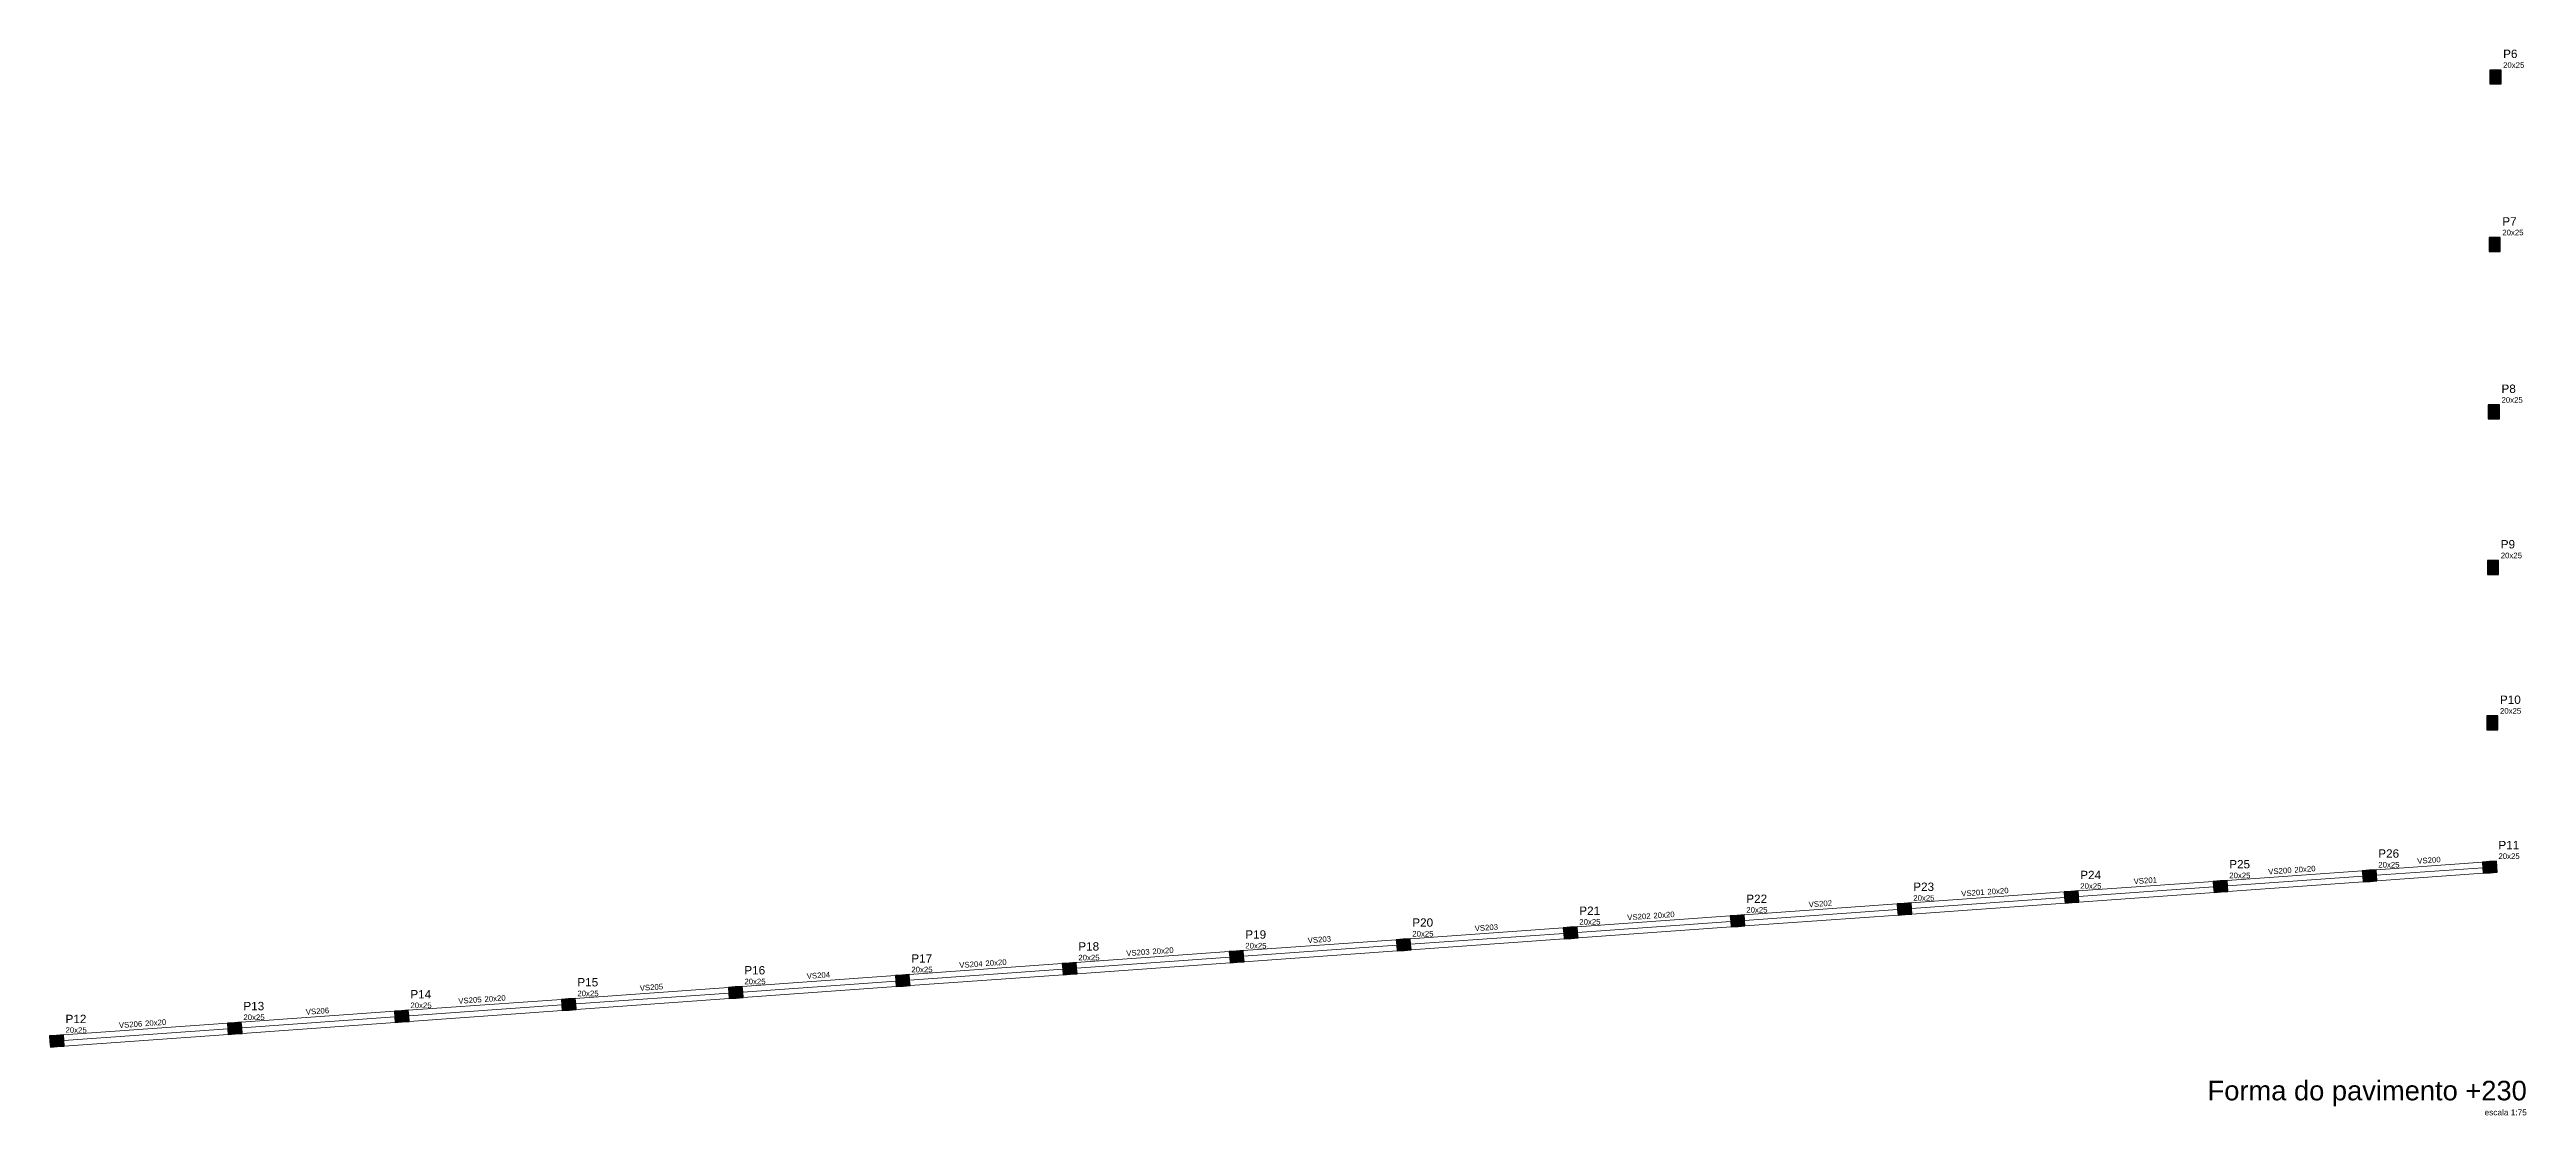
# Model space of a CAD drawing. Header units: millimetres. Extents: x 7 to 580, y -90 to 91.
# Drawn here: x 298.8 to 387.6, y -77.7 to -39.5 of the extents above; entities that cross this region are included whole.
import ezdxf

# ---------------------------------------------------------------- set-up
doc = ezdxf.new("R2010")
doc.units = ezdxf.units.MM
for name, color, linetype, lineweight in [('FO-Eixos', 5, 'Continuous', 5), ('FO-Hachuras dos pilares', 9, 'Continuous', 5), ('FO-Pilares', 4, 'Continuous', 30), ('FO-Textos das vigas', 7, 'Continuous', 5), ('FO-Textos dos pilares', 7, 'Continuous', 5), ('FO-Títulos', 1, 'Continuous', 20), ('FO-Vigas', 1, 'Continuous', 20)]:
    doc.layers.add(name, color=color, linetype=linetype, lineweight=lineweight)
doc.styles.add('Arial', font='arial.ttf')

msp = doc.modelspace()

# ---------------------------------------------------------------- hatches: boundary and pattern name
at = {"layer": 'FO-Hachuras dos pilares', "linetype": 'Continuous'}
for points in [[(386.2679, -40.7578), (386.4679, -40.7578), (386.6679, -40.7578), (386.6679, -40.5078), (386.6679, -40.2578), (386.4679, -40.2578), (386.2679, -40.2578), (386.2679, -40.5078)], [(386.2385, -46.7578), (386.4385, -46.7578), (386.6385, -46.7578), (386.6385, -46.5078), (386.6385, -46.2578), (386.4385, -46.2578), (386.2385, -46.2578), (386.2385, -46.5078)], [(386.2093, -52.7578), (386.4093, -52.7578), (386.6093, -52.7578), (386.6093, -52.5078), (386.6093, -52.2578), (386.4093, -52.2578), (386.2093, -52.2578), (386.2093, -52.5078)], [(386.1821, -58.33), (386.3821, -58.33), (386.5821, -58.33), (386.5821, -58.08), (386.5821, -57.83), (386.3821, -57.83), (386.1821, -57.83), (386.1821, -58.08)], [(386.1549, -63.9024), (386.3549, -63.9024), (386.5549, -63.9024), (386.5549, -63.6524), (386.5549, -63.4024), (386.3549, -63.4024), (386.1549, -63.4024), (386.1549, -63.6524)], [(381.6945, -68.9489), (381.7088, -69.1484), (381.7231, -69.3479), (381.9724, -69.33), (382.2218, -69.3121), (382.2075, -69.1127), (382.1932, -68.9132), (381.9439, -68.931)], [(386.0011, -68.6418), (386.0153, -68.8413), (386.0296, -69.0408), (386.279, -69.0229), (386.5284, -69.0051), (386.5141, -68.8056), (386.4998, -68.6061), (386.2504, -68.624)], [(365.0277, -70.1395), (365.042, -70.339), (365.0563, -70.5385), (365.3056, -70.5206), (365.555, -70.5027), (365.5407, -70.3033), (365.5264, -70.1038), (365.2771, -70.1216)], [(371.0127, -69.7119), (371.027, -69.9114), (371.0413, -70.1109), (371.2906, -70.093), (371.54, -70.0751), (371.5257, -69.8757), (371.5114, -69.6762), (371.2621, -69.694)], [(376.3535, -69.3305), (376.3678, -69.53), (376.3821, -69.7295), (376.6314, -69.7116), (376.8808, -69.6937), (376.8665, -69.4943), (376.8522, -69.2948), (376.6029, -69.3126)], [(353.0579, -70.9945), (353.0722, -71.194), (353.0865, -71.3935), (353.3358, -71.3756), (353.5852, -71.3577), (353.5709, -71.1583), (353.5566, -70.9588), (353.3073, -70.9766)], [(359.0429, -70.5671), (359.0572, -70.7666), (359.0715, -70.9661), (359.3208, -70.9482), (359.5702, -70.9303), (359.5559, -70.7309), (359.5416, -70.5314), (359.2923, -70.5492)], [(341.0879, -71.8495), (341.1022, -72.049), (341.1165, -72.2485), (341.3658, -72.2306), (341.6152, -72.2127), (341.6009, -72.0133), (341.5866, -71.8138), (341.3373, -71.8316)], [(347.0729, -71.4221), (347.0872, -71.6216), (347.1015, -71.8211), (347.3508, -71.8032), (347.6002, -71.7853), (347.5859, -71.5859), (347.5716, -71.3864), (347.3223, -71.4042)], [(329.1179, -72.7045), (329.1322, -72.904), (329.1465, -73.1035), (329.3958, -73.0856), (329.6452, -73.0677), (329.6309, -72.8683), (329.6166, -72.6688), (329.3673, -72.6866)], [(335.1029, -72.2771), (335.1172, -72.4766), (335.1315, -72.6761), (335.3808, -72.6582), (335.6302, -72.6403), (335.6159, -72.4409), (335.6016, -72.2414), (335.3523, -72.2592)], [(317.1481, -73.5597), (317.1624, -73.7592), (317.1767, -73.9587), (317.426, -73.9408), (317.6754, -73.9229), (317.6611, -73.7235), (317.6468, -73.524), (317.3975, -73.5418)], [(323.1329, -73.1321), (323.1472, -73.3316), (323.1615, -73.5311), (323.4108, -73.5132), (323.6602, -73.4953), (323.6459, -73.2959), (323.6316, -73.0964), (323.3823, -73.1142)], [(305.1781, -74.4147), (305.1924, -74.6142), (305.2067, -74.8137), (305.456, -74.7958), (305.7054, -74.7779), (305.6911, -74.5785), (305.6768, -74.379), (305.4275, -74.3968)], [(311.1631, -73.9871), (311.1774, -74.1866), (311.1917, -74.3861), (311.441, -74.3682), (311.6904, -74.3503), (311.6761, -74.1509), (311.6618, -73.9514), (311.4125, -73.9692)], [(298.8031, -74.8704), (298.8174, -75.0699), (298.8317, -75.2694), (299.0811, -75.2515), (299.3304, -75.2336), (299.3161, -75.0341), (299.3019, -74.8346), (299.0525, -74.8525)]]:
    msp.add_hatch(color=256, dxfattribs=at).paths.add_polyline_path(points)

# ---------------------------------------------------------------- linework, layer by layer
at = {"layer": 'FO-Eixos'}
for p, q in [((376.8665, -69.4942), (381.7089, -69.1486)), ((382.2075, -69.113), (386.0153, -68.8412)), ((365.5407, -70.3032), (371.0271, -69.9114)), ((371.5257, -69.8756), (376.3679, -69.5298)), ((353.5709, -71.1582), (359.0573, -70.7664)), ((359.5559, -70.7306), (365.0421, -70.3388)), ((341.6009, -72.0132), (347.0873, -71.6214)), ((347.5859, -71.5856), (353.0723, -71.1938)), ((329.6309, -72.8682), (335.1173, -72.4764)), ((335.6159, -72.4408), (341.1023, -72.0488)), ((317.6611, -73.7232), (323.1473, -73.3314)), ((323.6459, -73.2958), (329.1323, -72.904)), ((305.6911, -74.5786), (311.1775, -74.1864)), ((311.6761, -74.1508), (317.1625, -73.759)), ((299.3163, -75.0342), (305.1925, -74.6142))]:
    msp.add_line(p, q, dxfattribs=at)
at = {"layer": 'FO-Pilares'}
for points in [[(386.2679, -40.7578), (386.4679, -40.7578), (386.6679, -40.7578), (386.6679, -40.5078), (386.6679, -40.2578), (386.4679, -40.2578), (386.2679, -40.2578), (386.2679, -40.5078), (386.2679, -40.7578)], [(386.2385, -46.7578), (386.4385, -46.7578), (386.6385, -46.7578), (386.6385, -46.5078), (386.6385, -46.2578), (386.4385, -46.2578), (386.2385, -46.2578), (386.2385, -46.5078), (386.2385, -46.7578)], [(386.2093, -52.7578), (386.4093, -52.7578), (386.6093, -52.7578), (386.6093, -52.5078), (386.6093, -52.2578), (386.4093, -52.2578), (386.2093, -52.2578), (386.2093, -52.5078), (386.2093, -52.7578)], [(386.1821, -58.33), (386.3821, -58.33), (386.5821, -58.33), (386.5821, -58.08), (386.5821, -57.83), (386.3821, -57.83), (386.1821, -57.83), (386.1821, -58.08), (386.1821, -58.33)], [(386.1549, -63.9024), (386.3549, -63.9024), (386.5549, -63.9024), (386.5549, -63.6524), (386.5549, -63.4024), (386.3549, -63.4024), (386.1549, -63.4024), (386.1549, -63.6524), (386.1549, -63.9024)], [(381.6945, -68.9489), (381.7088, -69.1484), (381.7231, -69.3479), (381.9724, -69.33), (382.2218, -69.3121), (382.2075, -69.1127), (382.1932, -68.9132), (381.9439, -68.931), (381.6945, -68.9489)], [(386.0011, -68.6418), (386.0153, -68.8413), (386.0296, -69.0408), (386.279, -69.0229), (386.5284, -69.0051), (386.5141, -68.8056), (386.4998, -68.6061), (386.2504, -68.624), (386.0011, -68.6418)], [(365.0277, -70.1395), (365.042, -70.339), (365.0563, -70.5385), (365.3056, -70.5206), (365.555, -70.5027), (365.5407, -70.3033), (365.5264, -70.1038), (365.2771, -70.1216), (365.0277, -70.1395)], [(371.0127, -69.7119), (371.027, -69.9114), (371.0413, -70.1109), (371.2906, -70.093), (371.54, -70.0751), (371.5257, -69.8757), (371.5114, -69.6762), (371.2621, -69.694), (371.0127, -69.7119)], [(376.3535, -69.3305), (376.3678, -69.53), (376.3821, -69.7295), (376.6314, -69.7116), (376.8808, -69.6937), (376.8665, -69.4943), (376.8522, -69.2948), (376.6029, -69.3126), (376.3535, -69.3305)], [(353.0579, -70.9945), (353.0722, -71.194), (353.0865, -71.3935), (353.3358, -71.3756), (353.5852, -71.3577), (353.5709, -71.1583), (353.5566, -70.9588), (353.3073, -70.9766), (353.0579, -70.9945)], [(359.0429, -70.5671), (359.0572, -70.7666), (359.0715, -70.9661), (359.3208, -70.9482), (359.5702, -70.9303), (359.5559, -70.7309), (359.5416, -70.5314), (359.2923, -70.5492), (359.0429, -70.5671)], [(341.0879, -71.8495), (341.1022, -72.049), (341.1165, -72.2485), (341.3658, -72.2306), (341.6152, -72.2127), (341.6009, -72.0133), (341.5866, -71.8138), (341.3373, -71.8316), (341.0879, -71.8495)], [(347.0729, -71.4221), (347.0872, -71.6216), (347.1015, -71.8211), (347.3508, -71.8032), (347.6002, -71.7853), (347.5859, -71.5859), (347.5716, -71.3864), (347.3223, -71.4042), (347.0729, -71.4221)], [(329.1179, -72.7045), (329.1322, -72.904), (329.1465, -73.1035), (329.3958, -73.0856), (329.6452, -73.0677), (329.6309, -72.8683), (329.6166, -72.6688), (329.3673, -72.6866), (329.1179, -72.7045)], [(335.1029, -72.2771), (335.1172, -72.4766), (335.1315, -72.6761), (335.3808, -72.6582), (335.6302, -72.6403), (335.6159, -72.4409), (335.6016, -72.2414), (335.3523, -72.2592), (335.1029, -72.2771)], [(317.1481, -73.5597), (317.1624, -73.7592), (317.1767, -73.9587), (317.426, -73.9408), (317.6754, -73.9229), (317.6611, -73.7235), (317.6468, -73.524), (317.3975, -73.5418), (317.1481, -73.5597)], [(323.1329, -73.1321), (323.1472, -73.3316), (323.1615, -73.5311), (323.4108, -73.5132), (323.6602, -73.4953), (323.6459, -73.2959), (323.6316, -73.0964), (323.3823, -73.1142), (323.1329, -73.1321)], [(305.1781, -74.4147), (305.1924, -74.6142), (305.2067, -74.8137), (305.456, -74.7958), (305.7054, -74.7779), (305.6911, -74.5785), (305.6768, -74.379), (305.4275, -74.3968), (305.1781, -74.4147)], [(311.1631, -73.9871), (311.1774, -74.1866), (311.1917, -74.3861), (311.441, -74.3682), (311.6904, -74.3503), (311.6761, -74.1509), (311.6618, -73.9514), (311.4125, -73.9692), (311.1631, -73.9871)], [(298.8031, -74.8704), (298.8174, -75.0699), (298.8317, -75.2694), (299.0811, -75.2515), (299.3304, -75.2336), (299.3161, -75.0341), (299.3019, -74.8346), (299.0525, -74.8525), (298.8031, -74.8704)]]:
    msp.add_lwpolyline(points, close=True, dxfattribs=at)
at = {"layer": 'FO-Vigas'}
for p, q in [((376.8522, -69.2948), (381.6945, -68.9492)), ((382.1932, -68.9136), (386.001, -68.6418)), ((382.2218, -69.3125), (386.0296, -69.0407)), ((365.5264, -70.1038), (371.0127, -69.712)), ((365.555, -70.5027), (371.0413, -70.1109)), ((371.5114, -69.6762), (376.3535, -69.3304)), ((371.54, -70.0751), (376.3821, -69.7293)), ((376.8808, -69.6937), (381.7231, -69.3481)), ((347.5716, -71.3862), (353.0579, -70.9944)), ((353.5566, -70.9588), (359.0429, -70.567)), ((353.5852, -71.3577), (359.0715, -70.9659)), ((359.5416, -70.5312), (365.0277, -70.1394)), ((359.5702, -70.9301), (365.0563, -70.5383)), ((335.6016, -72.2414), (341.0879, -71.8494)), ((341.5866, -71.8138), (347.0729, -71.422)), ((341.6152, -72.2127), (347.1015, -71.8209)), ((347.6002, -71.7851), (353.0865, -71.3933)), ((323.6316, -73.0964), (329.1179, -72.7046)), ((329.6166, -72.6688), (335.1029, -72.277)), ((329.6452, -73.0677), (335.1315, -72.6759)), ((335.6302, -72.6403), (341.1165, -72.2483)), ((311.6618, -73.9514), (317.1481, -73.5596)), ((317.6468, -73.5238), (323.1329, -73.132)), ((317.6754, -73.9227), (323.1615, -73.5309)), ((323.6602, -73.4953), (329.1465, -73.1035)), ((299.3019, -74.8348), (305.1781, -74.4148)), ((305.6768, -74.3792), (311.1631, -73.987)), ((305.7054, -74.7781), (311.1917, -74.3859)), ((311.6904, -74.3503), (317.1767, -73.9585)), ((299.3305, -75.2337), (305.2067, -74.8137))]:
    msp.add_line(p, q, dxfattribs=at)

# ---------------------------------------------------------------- texts
at = {"layer": 'FO-Textos das vigas', "char_height": 0.2, "width": 1.2, "rotation": 3.999245, "line_spacing_factor": 0.798, "style": 'Arial'}
for s, insert, attachment_point in [('VS201', (373.9248, -69.4032), 8), ('VS200', (379.1668, -69.0292), 9), ('20x20', (379.2658, -69.0222), 7), ('VS200', (384.0898, -68.6782), 8), ('VS202', (362.2778, -70.2352), 8), ('VS201', (368.1628, -69.8152), 9), ('20x20', (368.2628, -69.8082), 7), ('VS203', (350.3078, -71.0902), 8), ('VS202', (356.1928, -70.6702), 9), ('20x20', (356.2928, -70.6632), 7), ('VS203', (338.2378, -71.9532), 9), ('20x20', (338.3378, -71.9452), 7), ('VS203', (344.3228, -71.5182), 8), ('VS204', (326.3678, -72.8012), 8), ('VS204', (332.2528, -72.3802), 9), ('20x20', (332.3528, -72.3732), 7), ('VS205', (314.2978, -73.6632), 9), ('20x20', (314.3978, -73.6562), 7), ('VS205', (320.3828, -73.2282), 8), ('VS206', (302.1328, -74.5322), 9), ('20x20', (302.2328, -74.5252), 7), ('VS206', (308.4128, -74.0832), 8)]:
    msp.add_mtext(s, dxfattribs=dict(at, insert=insert, attachment_point=attachment_point))
at = {"layer": 'FO-Textos dos pilares', "attachment_point": 7, "line_spacing_factor": 0.798, "style": 'Arial'}
for s, insert, char_height, width in [('P6', (386.7425, -39.833), 0.3, 0.72), ('20x25', (386.7425, -40.183), 0.2, 1.2), ('20x25', (386.7135, -46.183), 0.2, 1.2), ('P7', (386.7135, -45.833), 0.3, 0.72), ('20x25', (386.6845, -52.183), 0.2, 1.2), ('P8', (386.6845, -51.833), 0.3, 0.72), ('20x25', (386.6575, -57.755), 0.2, 1.2), ('P9', (386.6575, -57.405), 0.3, 0.72), ('P10', (386.6295, -62.977), 0.3, 1.08), ('20x25', (386.6295, -63.327), 0.2, 1.2), ('P26', (382.2685, -68.488), 0.3, 1.08), ('20x25', (386.5745, -68.531), 0.2, 1.2), ('P11', (386.5745, -68.181), 0.3, 1.08), ('P24', (371.5865, -69.251), 0.3, 1.08), ('20x25', (376.9275, -69.22), 0.2, 1.2), ('P25', (376.9275, -68.87), 0.3, 1.08), ('20x25', (382.2685, -68.838), 0.2, 1.2), ('P22', (359.6165, -70.106), 0.3, 1.08), ('20x25', (365.6015, -70.029), 0.2, 1.2), ('P23', (365.6015, -69.679), 0.3, 1.08), ('20x25', (371.5865, -69.601), 0.2, 1.2), ('P20', (347.6465, -70.961), 0.3, 1.08), ('20x25', (353.6315, -70.884), 0.2, 1.2), ('P21', (353.6315, -70.534), 0.3, 1.08), ('20x25', (359.6165, -70.456), 0.2, 1.2), ('P18', (335.6765, -71.816), 0.3, 1.08), ('20x25', (341.6615, -71.739), 0.2, 1.2), ('P19', (341.6615, -71.389), 0.3, 1.08), ('20x25', (347.6465, -71.311), 0.2, 1.2), ('P15', (317.7215, -73.099), 0.3, 1.08), ('P16', (323.7065, -72.671), 0.3, 1.08), ('20x25', (329.6915, -72.594), 0.2, 1.2), ('P17', (329.6915, -72.244), 0.3, 1.08), ('20x25', (335.6765, -72.166), 0.2, 1.2), ('P13', (305.7515, -73.954), 0.3, 1.08), ('20x25', (311.7365, -73.876), 0.2, 1.2), ('P14', (311.7365, -73.526), 0.3, 1.08), ('20x25', (317.7215, -73.449), 0.2, 1.2), ('20x25', (323.7065, -73.021), 0.2, 1.2), ('20x25', (299.3765, -74.76), 0.2, 1.2), ('P12', (299.3765, -74.41), 0.3, 1.08), ('20x25', (305.7515, -74.304), 0.2, 1.2)]:
    msp.add_mtext(s, dxfattribs=dict(at, insert=insert, char_height=char_height, width=width))
at = {"layer": 'FO-Títulos', "attachment_point": 9, "line_spacing_factor": 0.798, "style": 'Arial'}
for s, insert, char_height, width in [('Forma do pavimento +230', (387.5915, -77.389), 0.7, 19.32), ('escala 1:75', (387.5915, -77.7192), 0.2118, 2.79576)]:
    msp.add_mtext(s, dxfattribs=dict(at, insert=insert, char_height=char_height, width=width))

doc.saveas('drawing.dxf')
